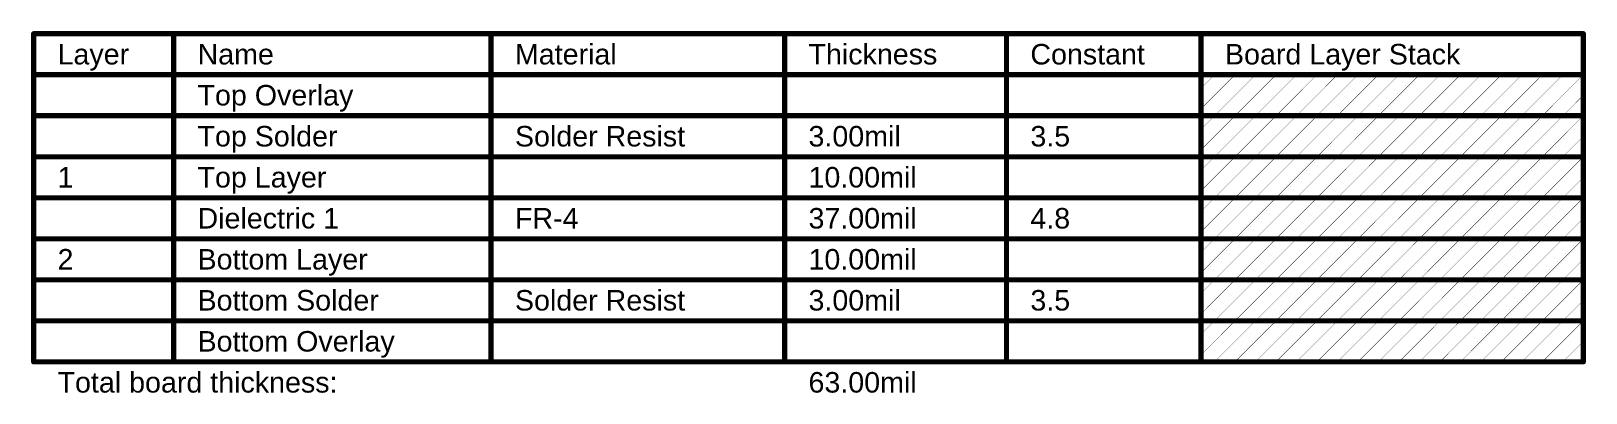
# Model space of a CAD drawing. Header units: inches. Extents: x -0.9 to 13.3, y -2.2 to 2.7.
# Drawn here: x 3.244 to 7.798, y -0.224 to 0.835 of the extents above; entities that cross this region are included whole.
import ezdxf

# ---------------------------------------------------------------- set-up
doc = ezdxf.new("R2010")
doc.units = ezdxf.units.IN
doc.header["$MEASUREMENT"] = 0
doc.layers.add('Fabrication', color=76, linetype='Continuous')
doc.styles.add('Arial', font='', dxfattribs={"height": 0.2})
doc.styles.get('Arial').set_extended_font_data('Arial')

msp = doc.modelspace()

# ---------------------------------------------------------------- texts
at = {"layer": 'Fabrication', "style": 'Arial'}
for s, p in [('Layer', (3.3216, 0.737)), ('Name', (3.7315, 0.737)), ('Material', (4.6612, 0.737)), ('Thickness', (5.521, 0.737)), ('Constant', (6.1708, 0.737)), ('Board Layer Stack', (6.7407, 0.737)), ('Top Overlay', (3.7315, 0.617)), ('Top Solder', (3.7315, 0.497)), ('Solder Resist', (4.6612, 0.497)), ('3.00mil', (5.521, 0.497)), ('3.5', (6.1708, 0.497)), ('1', (3.3216, 0.377)), ('Top Layer', (3.7315, 0.377)), ('10.00mil', (5.521, 0.377)), ('Dielectric 1', (3.7315, 0.257)), ('37.00mil', (5.521, 0.257)), ('FR-4', (4.6612, 0.257)), ('4.8', (6.1708, 0.257)), ('2', (3.3216, 0.137)), ('Bottom Layer', (3.7315, 0.137)), ('10.00mil', (5.521, 0.137)), ('Bottom Solder', (3.7315, 0.017)), ('Solder Resist', (4.6612, 0.017)), ('3.00mil', (5.521, 0.017)), ('3.5', (6.1708, 0.017)), ('Bottom Overlay', (3.7315, -0.103)), ('Total board thickness:', (3.3216, -0.223)), ('63.00mil', (5.521, -0.223))]:
    msp.add_text(s, height=0.06, dxfattribs=at).set_placement(p)

# ---------------------------------------------------------------- linework, layer by layer
at = {"layer": 'Fabrication'}
for points in [[(3.2516, 0.827, 0.015, 0.015, 0), (7.7904, 0.827, 0.015, 0.015, 0)], [(3.2516, -0.133, 0.015, 0.015, 0), (3.2516, 0.827, 0.015, 0.015, 0)], [(3.6615, -0.133, 0.015, 0.015, 0), (3.6615, 0.827, 0.015, 0.015, 0)], [(4.5912, -0.133, 0.015, 0.015, 0), (4.5912, 0.827, 0.015, 0.015, 0)], [(5.451, -0.133, 0.015, 0.015, 0), (5.451, 0.827, 0.015, 0.015, 0)], [(6.1008, -0.133, 0.015, 0.015, 0), (6.1008, 0.827, 0.015, 0.015, 0)], [(6.6707, -0.133, 0.015, 0.015, 0), (6.6707, 0.827, 0.015, 0.015, 0)], [(7.7904, -0.133, 0.015, 0.015, 0), (7.7904, 0.827, 0.015, 0.015, 0)], [(3.2516, 0.707, 0.015, 0.015, 0), (7.7904, 0.707, 0.015, 0.015, 0)], [(6.6707, 0.6073, 0.001, 0.001, 0), (6.7704, 0.707, 0.001, 0.001, 0)], [(6.6707, 0.6673, 0.001, 0.001, 0), (6.7104, 0.707, 0.001, 0.001, 0)], [(6.7104, 0.587, 0.001, 0.001, 0), (6.8304, 0.707, 0.001, 0.001, 0)], [(6.7704, 0.587, 0.001, 0.001, 0), (6.8904, 0.707, 0.001, 0.001, 0)], [(6.8304, 0.587, 0.001, 0.001, 0), (6.9504, 0.707, 0.001, 0.001, 0)], [(6.8904, 0.587, 0.001, 0.001, 0), (7.0104, 0.707, 0.001, 0.001, 0)], [(6.9504, 0.587, 0.001, 0.001, 0), (7.0704, 0.707, 0.001, 0.001, 0)], [(7.0104, 0.587, 0.001, 0.001, 0), (7.1304, 0.707, 0.001, 0.001, 0)], [(7.0704, 0.587, 0.001, 0.001, 0), (7.1904, 0.707, 0.001, 0.001, 0)], [(7.1304, 0.587, 0.001, 0.001, 0), (7.2504, 0.707, 0.001, 0.001, 0)], [(7.1904, 0.587, 0.001, 0.001, 0), (7.3104, 0.707, 0.001, 0.001, 0)], [(7.2504, 0.587, 0.001, 0.001, 0), (7.3704, 0.707, 0.001, 0.001, 0)], [(7.3104, 0.587, 0.001, 0.001, 0), (7.4304, 0.707, 0.001, 0.001, 0)], [(7.3704, 0.587, 0.001, 0.001, 0), (7.4904, 0.707, 0.001, 0.001, 0)], [(7.4304, 0.587, 0.001, 0.001, 0), (7.5504, 0.707, 0.001, 0.001, 0)], [(7.4904, 0.587, 0.001, 0.001, 0), (7.6104, 0.707, 0.001, 0.001, 0)], [(7.5504, 0.587, 0.001, 0.001, 0), (7.6704, 0.707, 0.001, 0.001, 0)], [(7.6104, 0.587, 0.001, 0.001, 0), (7.7304, 0.707, 0.001, 0.001, 0)], [(7.6704, 0.587, 0.001, 0.001, 0), (7.7904, 0.707, 0.001, 0.001, 0)], [(7.7304, 0.587, 0.001, 0.001, 0), (7.7904, 0.647, 0.001, 0.001, 0)], [(3.2516, 0.587, 0.015, 0.015, 0), (3.6615, 0.587, 0.015, 0.015, 0)], [(3.6615, 0.587, 0.015, 0.015, 0), (4.5912, 0.587, 0.015, 0.015, 0)], [(4.5912, 0.587, 0.015, 0.015, 0), (5.451, 0.587, 0.015, 0.015, 0)], [(5.451, 0.587, 0.015, 0.015, 0), (6.1008, 0.587, 0.015, 0.015, 0)], [(6.1008, 0.587, 0.015, 0.015, 0), (6.6707, 0.587, 0.015, 0.015, 0)], [(6.6707, 0.587, 0.015, 0.015, 0), (7.7904, 0.587, 0.015, 0.015, 0)], [(6.6707, 0.4873, 0.001, 0.001, 0), (6.7704, 0.587, 0.001, 0.001, 0)], [(6.6707, 0.5473, 0.001, 0.001, 0), (6.7104, 0.587, 0.001, 0.001, 0)], [(6.7104, 0.467, 0.001, 0.001, 0), (6.8304, 0.587, 0.001, 0.001, 0)], [(6.7704, 0.467, 0.001, 0.001, 0), (6.8904, 0.587, 0.001, 0.001, 0)], [(6.8304, 0.467, 0.001, 0.001, 0), (6.9504, 0.587, 0.001, 0.001, 0)], [(6.8904, 0.467, 0.001, 0.001, 0), (7.0104, 0.587, 0.001, 0.001, 0)], [(6.9504, 0.467, 0.001, 0.001, 0), (7.0704, 0.587, 0.001, 0.001, 0)], [(7.0104, 0.467, 0.001, 0.001, 0), (7.1304, 0.587, 0.001, 0.001, 0)], [(7.0704, 0.467, 0.001, 0.001, 0), (7.1904, 0.587, 0.001, 0.001, 0)], [(7.1304, 0.467, 0.001, 0.001, 0), (7.2504, 0.587, 0.001, 0.001, 0)], [(7.1904, 0.467, 0.001, 0.001, 0), (7.3104, 0.587, 0.001, 0.001, 0)], [(7.2504, 0.467, 0.001, 0.001, 0), (7.3704, 0.587, 0.001, 0.001, 0)], [(7.3104, 0.467, 0.001, 0.001, 0), (7.4304, 0.587, 0.001, 0.001, 0)], [(7.3704, 0.467, 0.001, 0.001, 0), (7.4904, 0.587, 0.001, 0.001, 0)], [(7.4304, 0.467, 0.001, 0.001, 0), (7.5504, 0.587, 0.001, 0.001, 0)], [(7.4904, 0.467, 0.001, 0.001, 0), (7.6104, 0.587, 0.001, 0.001, 0)], [(7.5504, 0.467, 0.001, 0.001, 0), (7.6704, 0.587, 0.001, 0.001, 0)], [(7.6104, 0.467, 0.001, 0.001, 0), (7.7304, 0.587, 0.001, 0.001, 0)], [(7.6704, 0.467, 0.001, 0.001, 0), (7.7904, 0.587, 0.001, 0.001, 0)], [(7.7304, 0.467, 0.001, 0.001, 0), (7.7904, 0.527, 0.001, 0.001, 0)], [(3.2516, 0.467, 0.015, 0.015, 0), (3.6615, 0.467, 0.015, 0.015, 0)], [(3.6615, 0.467, 0.015, 0.015, 0), (4.5912, 0.467, 0.015, 0.015, 0)], [(4.5912, 0.467, 0.015, 0.015, 0), (5.451, 0.467, 0.015, 0.015, 0)], [(5.451, 0.467, 0.015, 0.015, 0), (6.1008, 0.467, 0.015, 0.015, 0)], [(6.1008, 0.467, 0.015, 0.015, 0), (6.6707, 0.467, 0.015, 0.015, 0)], [(6.6707, 0.467, 0.015, 0.015, 0), (7.7904, 0.467, 0.015, 0.015, 0)], [(6.6707, 0.3673, 0.001, 0.001, 0), (6.7704, 0.467, 0.001, 0.001, 0)], [(6.6707, 0.4273, 0.001, 0.001, 0), (6.7104, 0.467, 0.001, 0.001, 0)], [(6.7104, 0.347, 0.001, 0.001, 0), (6.8304, 0.467, 0.001, 0.001, 0)], [(6.7704, 0.347, 0.001, 0.001, 0), (6.8904, 0.467, 0.001, 0.001, 0)], [(6.8304, 0.347, 0.001, 0.001, 0), (6.9504, 0.467, 0.001, 0.001, 0)], [(6.8904, 0.347, 0.001, 0.001, 0), (7.0104, 0.467, 0.001, 0.001, 0)], [(6.9504, 0.347, 0.001, 0.001, 0), (7.0704, 0.467, 0.001, 0.001, 0)], [(7.0104, 0.347, 0.001, 0.001, 0), (7.1304, 0.467, 0.001, 0.001, 0)], [(7.0704, 0.347, 0.001, 0.001, 0), (7.1904, 0.467, 0.001, 0.001, 0)], [(7.1304, 0.347, 0.001, 0.001, 0), (7.2504, 0.467, 0.001, 0.001, 0)], [(7.1904, 0.347, 0.001, 0.001, 0), (7.3104, 0.467, 0.001, 0.001, 0)], [(7.2504, 0.347, 0.001, 0.001, 0), (7.3704, 0.467, 0.001, 0.001, 0)], [(7.3104, 0.347, 0.001, 0.001, 0), (7.4304, 0.467, 0.001, 0.001, 0)], [(7.3704, 0.347, 0.001, 0.001, 0), (7.4904, 0.467, 0.001, 0.001, 0)], [(7.4304, 0.347, 0.001, 0.001, 0), (7.5504, 0.467, 0.001, 0.001, 0)], [(7.4904, 0.347, 0.001, 0.001, 0), (7.6104, 0.467, 0.001, 0.001, 0)], [(7.5504, 0.347, 0.001, 0.001, 0), (7.6704, 0.467, 0.001, 0.001, 0)], [(7.6104, 0.347, 0.001, 0.001, 0), (7.7304, 0.467, 0.001, 0.001, 0)], [(7.6704, 0.347, 0.001, 0.001, 0), (7.7904, 0.467, 0.001, 0.001, 0)], [(7.7304, 0.347, 0.001, 0.001, 0), (7.7904, 0.407, 0.001, 0.001, 0)], [(3.2516, 0.347, 0.015, 0.015, 0), (3.6615, 0.347, 0.015, 0.015, 0)], [(3.6615, 0.347, 0.015, 0.015, 0), (4.5912, 0.347, 0.015, 0.015, 0)], [(4.5912, 0.347, 0.015, 0.015, 0), (5.451, 0.347, 0.015, 0.015, 0)], [(5.451, 0.347, 0.015, 0.015, 0), (6.1008, 0.347, 0.015, 0.015, 0)], [(6.1008, 0.347, 0.015, 0.015, 0), (6.6707, 0.347, 0.015, 0.015, 0)], [(6.6707, 0.347, 0.015, 0.015, 0), (7.7904, 0.347, 0.015, 0.015, 0)], [(6.6707, 0.2473, 0.001, 0.001, 0), (6.7704, 0.347, 0.001, 0.001, 0)], [(6.6707, 0.3073, 0.001, 0.001, 0), (6.7104, 0.347, 0.001, 0.001, 0)], [(6.7104, 0.227, 0.001, 0.001, 0), (6.8304, 0.347, 0.001, 0.001, 0)], [(6.7704, 0.227, 0.001, 0.001, 0), (6.8904, 0.347, 0.001, 0.001, 0)], [(6.8304, 0.227, 0.001, 0.001, 0), (6.9504, 0.347, 0.001, 0.001, 0)], [(6.8904, 0.227, 0.001, 0.001, 0), (7.0104, 0.347, 0.001, 0.001, 0)], [(6.9504, 0.227, 0.001, 0.001, 0), (7.0704, 0.347, 0.001, 0.001, 0)], [(7.0104, 0.227, 0.001, 0.001, 0), (7.1304, 0.347, 0.001, 0.001, 0)], [(7.0704, 0.227, 0.001, 0.001, 0), (7.1904, 0.347, 0.001, 0.001, 0)], [(7.1304, 0.227, 0.001, 0.001, 0), (7.2504, 0.347, 0.001, 0.001, 0)], [(7.1904, 0.227, 0.001, 0.001, 0), (7.3104, 0.347, 0.001, 0.001, 0)], [(7.2504, 0.227, 0.001, 0.001, 0), (7.3704, 0.347, 0.001, 0.001, 0)], [(7.3104, 0.227, 0.001, 0.001, 0), (7.4304, 0.347, 0.001, 0.001, 0)], [(7.3704, 0.227, 0.001, 0.001, 0), (7.4904, 0.347, 0.001, 0.001, 0)], [(7.4304, 0.227, 0.001, 0.001, 0), (7.5504, 0.347, 0.001, 0.001, 0)], [(7.4904, 0.227, 0.001, 0.001, 0), (7.6104, 0.347, 0.001, 0.001, 0)], [(7.5504, 0.227, 0.001, 0.001, 0), (7.6704, 0.347, 0.001, 0.001, 0)], [(7.6104, 0.227, 0.001, 0.001, 0), (7.7304, 0.347, 0.001, 0.001, 0)], [(7.6704, 0.227, 0.001, 0.001, 0), (7.7904, 0.347, 0.001, 0.001, 0)], [(7.7304, 0.227, 0.001, 0.001, 0), (7.7904, 0.287, 0.001, 0.001, 0)], [(3.2516, 0.227, 0.015, 0.015, 0), (3.6615, 0.227, 0.015, 0.015, 0)], [(3.6615, 0.227, 0.015, 0.015, 0), (4.5912, 0.227, 0.015, 0.015, 0)], [(4.5912, 0.227, 0.015, 0.015, 0), (5.451, 0.227, 0.015, 0.015, 0)], [(5.451, 0.227, 0.015, 0.015, 0), (6.1008, 0.227, 0.015, 0.015, 0)], [(6.1008, 0.227, 0.015, 0.015, 0), (6.6707, 0.227, 0.015, 0.015, 0)], [(6.6707, 0.227, 0.015, 0.015, 0), (7.7904, 0.227, 0.015, 0.015, 0)], [(6.6707, 0.1273, 0.001, 0.001, 0), (6.7704, 0.227, 0.001, 0.001, 0)], [(6.6707, 0.1873, 0.001, 0.001, 0), (6.7104, 0.227, 0.001, 0.001, 0)], [(6.7104, 0.107, 0.001, 0.001, 0), (6.8304, 0.227, 0.001, 0.001, 0)], [(6.7704, 0.107, 0.001, 0.001, 0), (6.8904, 0.227, 0.001, 0.001, 0)], [(6.8304, 0.107, 0.001, 0.001, 0), (6.9504, 0.227, 0.001, 0.001, 0)], [(6.8904, 0.107, 0.001, 0.001, 0), (7.0104, 0.227, 0.001, 0.001, 0)], [(6.9504, 0.107, 0.001, 0.001, 0), (7.0704, 0.227, 0.001, 0.001, 0)], [(7.0104, 0.107, 0.001, 0.001, 0), (7.1304, 0.227, 0.001, 0.001, 0)], [(7.0704, 0.107, 0.001, 0.001, 0), (7.1904, 0.227, 0.001, 0.001, 0)], [(7.1304, 0.107, 0.001, 0.001, 0), (7.2504, 0.227, 0.001, 0.001, 0)], [(7.1904, 0.107, 0.001, 0.001, 0), (7.3104, 0.227, 0.001, 0.001, 0)], [(7.2504, 0.107, 0.001, 0.001, 0), (7.3704, 0.227, 0.001, 0.001, 0)], [(7.3104, 0.107, 0.001, 0.001, 0), (7.4304, 0.227, 0.001, 0.001, 0)], [(7.3704, 0.107, 0.001, 0.001, 0), (7.4904, 0.227, 0.001, 0.001, 0)], [(7.4304, 0.107, 0.001, 0.001, 0), (7.5504, 0.227, 0.001, 0.001, 0)], [(7.4904, 0.107, 0.001, 0.001, 0), (7.6104, 0.227, 0.001, 0.001, 0)], [(7.5504, 0.107, 0.001, 0.001, 0), (7.6704, 0.227, 0.001, 0.001, 0)], [(7.6104, 0.107, 0.001, 0.001, 0), (7.7304, 0.227, 0.001, 0.001, 0)], [(7.6704, 0.107, 0.001, 0.001, 0), (7.7904, 0.227, 0.001, 0.001, 0)], [(7.7304, 0.107, 0.001, 0.001, 0), (7.7904, 0.167, 0.001, 0.001, 0)], [(3.2516, 0.107, 0.015, 0.015, 0), (3.6615, 0.107, 0.015, 0.015, 0)], [(3.6615, 0.107, 0.015, 0.015, 0), (4.5912, 0.107, 0.015, 0.015, 0)], [(4.5912, 0.107, 0.015, 0.015, 0), (5.451, 0.107, 0.015, 0.015, 0)], [(5.451, 0.107, 0.015, 0.015, 0), (6.1008, 0.107, 0.015, 0.015, 0)], [(6.1008, 0.107, 0.015, 0.015, 0), (6.6707, 0.107, 0.015, 0.015, 0)], [(6.6707, 0.107, 0.015, 0.015, 0), (7.7904, 0.107, 0.015, 0.015, 0)], [(6.6707, 0.0073, 0.001, 0.001, 0), (6.7704, 0.107, 0.001, 0.001, 0)], [(6.6707, 0.0673, 0.001, 0.001, 0), (6.7104, 0.107, 0.001, 0.001, 0)], [(6.7104, -0.013, 0.001, 0.001, 0), (6.8304, 0.107, 0.001, 0.001, 0)], [(6.7704, -0.013, 0.001, 0.001, 0), (6.8904, 0.107, 0.001, 0.001, 0)], [(6.8304, -0.013, 0.001, 0.001, 0), (6.9504, 0.107, 0.001, 0.001, 0)], [(6.8904, -0.013, 0.001, 0.001, 0), (7.0104, 0.107, 0.001, 0.001, 0)], [(6.9504, -0.013, 0.001, 0.001, 0), (7.0704, 0.107, 0.001, 0.001, 0)], [(7.0104, -0.013, 0.001, 0.001, 0), (7.1304, 0.107, 0.001, 0.001, 0)], [(7.0704, -0.013, 0.001, 0.001, 0), (7.1904, 0.107, 0.001, 0.001, 0)], [(7.1304, -0.013, 0.001, 0.001, 0), (7.2504, 0.107, 0.001, 0.001, 0)], [(7.1904, -0.013, 0.001, 0.001, 0), (7.3104, 0.107, 0.001, 0.001, 0)], [(7.2504, -0.013, 0.001, 0.001, 0), (7.3704, 0.107, 0.001, 0.001, 0)], [(7.3104, -0.013, 0.001, 0.001, 0), (7.4304, 0.107, 0.001, 0.001, 0)], [(7.3704, -0.013, 0.001, 0.001, 0), (7.4904, 0.107, 0.001, 0.001, 0)], [(7.4304, -0.013, 0.001, 0.001, 0), (7.5504, 0.107, 0.001, 0.001, 0)], [(7.4904, -0.013, 0.001, 0.001, 0), (7.6104, 0.107, 0.001, 0.001, 0)], [(7.5504, -0.013, 0.001, 0.001, 0), (7.6704, 0.107, 0.001, 0.001, 0)], [(7.6104, -0.013, 0.001, 0.001, 0), (7.7304, 0.107, 0.001, 0.001, 0)], [(7.6704, -0.013, 0.001, 0.001, 0), (7.7904, 0.107, 0.001, 0.001, 0)], [(7.7304, -0.013, 0.001, 0.001, 0), (7.7904, 0.047, 0.001, 0.001, 0)], [(3.2516, -0.013, 0.015, 0.015, 0), (3.6615, -0.013, 0.015, 0.015, 0)], [(3.6615, -0.013, 0.015, 0.015, 0), (4.5912, -0.013, 0.015, 0.015, 0)], [(4.5912, -0.013, 0.015, 0.015, 0), (5.451, -0.013, 0.015, 0.015, 0)], [(5.451, -0.013, 0.015, 0.015, 0), (6.1008, -0.013, 0.015, 0.015, 0)], [(6.1008, -0.013, 0.015, 0.015, 0), (6.6707, -0.013, 0.015, 0.015, 0)], [(6.6707, -0.013, 0.015, 0.015, 0), (7.7904, -0.013, 0.015, 0.015, 0)], [(6.6707, -0.1127, 0.001, 0.001, 0), (6.7704, -0.013, 0.001, 0.001, 0)], [(6.6707, -0.0527, 0.001, 0.001, 0), (6.7104, -0.013, 0.001, 0.001, 0)], [(6.7104, -0.133, 0.001, 0.001, 0), (6.8304, -0.013, 0.001, 0.001, 0)], [(6.7704, -0.133, 0.001, 0.001, 0), (6.8904, -0.013, 0.001, 0.001, 0)], [(6.8304, -0.133, 0.001, 0.001, 0), (6.9504, -0.013, 0.001, 0.001, 0)], [(6.8904, -0.133, 0.001, 0.001, 0), (7.0104, -0.013, 0.001, 0.001, 0)], [(6.9504, -0.133, 0.001, 0.001, 0), (7.0704, -0.013, 0.001, 0.001, 0)], [(7.0104, -0.133, 0.001, 0.001, 0), (7.1304, -0.013, 0.001, 0.001, 0)], [(7.0704, -0.133, 0.001, 0.001, 0), (7.1904, -0.013, 0.001, 0.001, 0)], [(7.1304, -0.133, 0.001, 0.001, 0), (7.2504, -0.013, 0.001, 0.001, 0)], [(7.1904, -0.133, 0.001, 0.001, 0), (7.3104, -0.013, 0.001, 0.001, 0)], [(7.2504, -0.133, 0.001, 0.001, 0), (7.3704, -0.013, 0.001, 0.001, 0)], [(7.3104, -0.133, 0.001, 0.001, 0), (7.4304, -0.013, 0.001, 0.001, 0)], [(7.3704, -0.133, 0.001, 0.001, 0), (7.4904, -0.013, 0.001, 0.001, 0)], [(7.4304, -0.133, 0.001, 0.001, 0), (7.5504, -0.013, 0.001, 0.001, 0)], [(7.4904, -0.133, 0.001, 0.001, 0), (7.6104, -0.013, 0.001, 0.001, 0)], [(7.5504, -0.133, 0.001, 0.001, 0), (7.6704, -0.013, 0.001, 0.001, 0)], [(7.6104, -0.133, 0.001, 0.001, 0), (7.7304, -0.013, 0.001, 0.001, 0)], [(7.6704, -0.133, 0.001, 0.001, 0), (7.7904, -0.013, 0.001, 0.001, 0)], [(7.7304, -0.133, 0.001, 0.001, 0), (7.7904, -0.073, 0.001, 0.001, 0)], [(3.2516, -0.133, 0.015, 0.015, 0), (3.6615, -0.133, 0.015, 0.015, 0)], [(3.6615, -0.133, 0.015, 0.015, 0), (4.5912, -0.133, 0.015, 0.015, 0)], [(4.5912, -0.133, 0.015, 0.015, 0), (5.451, -0.133, 0.015, 0.015, 0)], [(5.451, -0.133, 0.015, 0.015, 0), (6.1008, -0.133, 0.015, 0.015, 0)], [(6.1008, -0.133, 0.015, 0.015, 0), (6.6707, -0.133, 0.015, 0.015, 0)], [(6.6707, -0.133, 0.015, 0.015, 0), (7.7904, -0.133, 0.015, 0.015, 0)]]:
    msp.add_lwpolyline(points, format="xyseb", dxfattribs=at)
for points in [[(3.2478, 0.827, 0.0075, 0.0075, 1), (3.2553, 0.827, 0.0075, 0.0075, 1)], [(3.2478, 0.827, 0.0075, 0.0075, 1), (3.2553, 0.827, 0.0075, 0.0075, 1)], [(3.6577, 0.827, 0.0075, 0.0075, 1), (3.6652, 0.827, 0.0075, 0.0075, 1)], [(4.5875, 0.827, 0.0075, 0.0075, 1), (4.595, 0.827, 0.0075, 0.0075, 1)], [(5.4473, 0.827, 0.0075, 0.0075, 1), (5.4547, 0.827, 0.0075, 0.0075, 1)], [(6.0971, 0.827, 0.0075, 0.0075, 1), (6.1046, 0.827, 0.0075, 0.0075, 1)], [(6.6669, 0.827, 0.0075, 0.0075, 1), (6.6744, 0.827, 0.0075, 0.0075, 1)], [(7.7866, 0.827, 0.0075, 0.0075, 1), (7.7941, 0.827, 0.0075, 0.0075, 1)], [(7.7866, 0.827, 0.0075, 0.0075, 1), (7.7941, 0.827, 0.0075, 0.0075, 1)], [(3.2478, 0.707, 0.0075, 0.0075, 1), (3.2553, 0.707, 0.0075, 0.0075, 1)], [(6.7101, 0.707, 0.0005, 0.0005, 1), (6.7106, 0.707, 0.0005, 0.0005, 1)], [(6.7701, 0.707, 0.0005, 0.0005, 1), (6.7706, 0.707, 0.0005, 0.0005, 1)], [(6.8301, 0.707, 0.0005, 0.0005, 1), (6.8306, 0.707, 0.0005, 0.0005, 1)], [(6.8901, 0.707, 0.0005, 0.0005, 1), (6.8906, 0.707, 0.0005, 0.0005, 1)], [(6.9501, 0.707, 0.0005, 0.0005, 1), (6.9506, 0.707, 0.0005, 0.0005, 1)], [(7.0101, 0.707, 0.0005, 0.0005, 1), (7.0106, 0.707, 0.0005, 0.0005, 1)], [(7.0701, 0.707, 0.0005, 0.0005, 1), (7.0706, 0.707, 0.0005, 0.0005, 1)], [(7.1301, 0.707, 0.0005, 0.0005, 1), (7.1306, 0.707, 0.0005, 0.0005, 1)], [(7.1901, 0.707, 0.0005, 0.0005, 1), (7.1906, 0.707, 0.0005, 0.0005, 1)], [(7.2501, 0.707, 0.0005, 0.0005, 1), (7.2506, 0.707, 0.0005, 0.0005, 1)], [(7.3101, 0.707, 0.0005, 0.0005, 1), (7.3106, 0.707, 0.0005, 0.0005, 1)], [(7.3701, 0.707, 0.0005, 0.0005, 1), (7.3706, 0.707, 0.0005, 0.0005, 1)], [(7.4301, 0.707, 0.0005, 0.0005, 1), (7.4306, 0.707, 0.0005, 0.0005, 1)], [(7.4901, 0.707, 0.0005, 0.0005, 1), (7.4906, 0.707, 0.0005, 0.0005, 1)], [(7.5501, 0.707, 0.0005, 0.0005, 1), (7.5506, 0.707, 0.0005, 0.0005, 1)], [(7.6101, 0.707, 0.0005, 0.0005, 1), (7.6106, 0.707, 0.0005, 0.0005, 1)], [(7.6701, 0.707, 0.0005, 0.0005, 1), (7.6706, 0.707, 0.0005, 0.0005, 1)], [(7.7301, 0.707, 0.0005, 0.0005, 1), (7.7306, 0.707, 0.0005, 0.0005, 1)], [(7.7866, 0.707, 0.0075, 0.0075, 1), (7.7941, 0.707, 0.0075, 0.0075, 1)], [(7.7901, 0.707, 0.0005, 0.0005, 1), (7.7906, 0.707, 0.0005, 0.0005, 1)], [(6.6704, 0.6673, 0.0005, 0.0005, 1), (6.6709, 0.6673, 0.0005, 0.0005, 1)], [(7.7901, 0.647, 0.0005, 0.0005, 1), (7.7906, 0.647, 0.0005, 0.0005, 1)], [(3.2478, 0.587, 0.0075, 0.0075, 1), (3.2553, 0.587, 0.0075, 0.0075, 1)], [(3.6577, 0.587, 0.0075, 0.0075, 1), (3.6652, 0.587, 0.0075, 0.0075, 1)], [(3.6577, 0.587, 0.0075, 0.0075, 1), (3.6652, 0.587, 0.0075, 0.0075, 1)], [(4.5875, 0.587, 0.0075, 0.0075, 1), (4.595, 0.587, 0.0075, 0.0075, 1)], [(4.5875, 0.587, 0.0075, 0.0075, 1), (4.595, 0.587, 0.0075, 0.0075, 1)], [(5.4473, 0.587, 0.0075, 0.0075, 1), (5.4547, 0.587, 0.0075, 0.0075, 1)], [(5.4473, 0.587, 0.0075, 0.0075, 1), (5.4547, 0.587, 0.0075, 0.0075, 1)], [(6.0971, 0.587, 0.0075, 0.0075, 1), (6.1046, 0.587, 0.0075, 0.0075, 1)], [(6.0971, 0.587, 0.0075, 0.0075, 1), (6.1046, 0.587, 0.0075, 0.0075, 1)], [(6.6669, 0.587, 0.0075, 0.0075, 1), (6.6744, 0.587, 0.0075, 0.0075, 1)], [(6.6669, 0.587, 0.0075, 0.0075, 1), (6.6744, 0.587, 0.0075, 0.0075, 1)], [(6.6704, 0.6073, 0.0005, 0.0005, 1), (6.6709, 0.6073, 0.0005, 0.0005, 1)], [(7.7866, 0.587, 0.0075, 0.0075, 1), (7.7941, 0.587, 0.0075, 0.0075, 1)], [(6.6704, 0.5473, 0.0005, 0.0005, 1), (6.6709, 0.5473, 0.0005, 0.0005, 1)], [(6.7101, 0.587, 0.0005, 0.0005, 1), (6.7106, 0.587, 0.0005, 0.0005, 1)], [(6.7101, 0.587, 0.0005, 0.0005, 1), (6.7106, 0.587, 0.0005, 0.0005, 1)], [(6.7701, 0.587, 0.0005, 0.0005, 1), (6.7706, 0.587, 0.0005, 0.0005, 1)], [(6.7701, 0.587, 0.0005, 0.0005, 1), (6.7706, 0.587, 0.0005, 0.0005, 1)], [(6.8301, 0.587, 0.0005, 0.0005, 1), (6.8306, 0.587, 0.0005, 0.0005, 1)], [(6.8301, 0.587, 0.0005, 0.0005, 1), (6.8306, 0.587, 0.0005, 0.0005, 1)], [(6.8901, 0.587, 0.0005, 0.0005, 1), (6.8906, 0.587, 0.0005, 0.0005, 1)], [(6.8901, 0.587, 0.0005, 0.0005, 1), (6.8906, 0.587, 0.0005, 0.0005, 1)], [(6.9501, 0.587, 0.0005, 0.0005, 1), (6.9506, 0.587, 0.0005, 0.0005, 1)], [(6.9501, 0.587, 0.0005, 0.0005, 1), (6.9506, 0.587, 0.0005, 0.0005, 1)], [(7.0101, 0.587, 0.0005, 0.0005, 1), (7.0106, 0.587, 0.0005, 0.0005, 1)], [(7.0101, 0.587, 0.0005, 0.0005, 1), (7.0106, 0.587, 0.0005, 0.0005, 1)], [(7.0701, 0.587, 0.0005, 0.0005, 1), (7.0706, 0.587, 0.0005, 0.0005, 1)], [(7.0701, 0.587, 0.0005, 0.0005, 1), (7.0706, 0.587, 0.0005, 0.0005, 1)], [(7.1301, 0.587, 0.0005, 0.0005, 1), (7.1306, 0.587, 0.0005, 0.0005, 1)], [(7.1301, 0.587, 0.0005, 0.0005, 1), (7.1306, 0.587, 0.0005, 0.0005, 1)], [(7.1901, 0.587, 0.0005, 0.0005, 1), (7.1906, 0.587, 0.0005, 0.0005, 1)], [(7.1901, 0.587, 0.0005, 0.0005, 1), (7.1906, 0.587, 0.0005, 0.0005, 1)], [(7.2501, 0.587, 0.0005, 0.0005, 1), (7.2506, 0.587, 0.0005, 0.0005, 1)], [(7.2501, 0.587, 0.0005, 0.0005, 1), (7.2506, 0.587, 0.0005, 0.0005, 1)], [(7.3101, 0.587, 0.0005, 0.0005, 1), (7.3106, 0.587, 0.0005, 0.0005, 1)], [(7.3101, 0.587, 0.0005, 0.0005, 1), (7.3106, 0.587, 0.0005, 0.0005, 1)], [(7.3701, 0.587, 0.0005, 0.0005, 1), (7.3706, 0.587, 0.0005, 0.0005, 1)], [(7.3701, 0.587, 0.0005, 0.0005, 1), (7.3706, 0.587, 0.0005, 0.0005, 1)], [(7.4301, 0.587, 0.0005, 0.0005, 1), (7.4306, 0.587, 0.0005, 0.0005, 1)], [(7.4301, 0.587, 0.0005, 0.0005, 1), (7.4306, 0.587, 0.0005, 0.0005, 1)], [(7.4901, 0.587, 0.0005, 0.0005, 1), (7.4906, 0.587, 0.0005, 0.0005, 1)], [(7.4901, 0.587, 0.0005, 0.0005, 1), (7.4906, 0.587, 0.0005, 0.0005, 1)], [(7.5501, 0.587, 0.0005, 0.0005, 1), (7.5506, 0.587, 0.0005, 0.0005, 1)], [(7.5501, 0.587, 0.0005, 0.0005, 1), (7.5506, 0.587, 0.0005, 0.0005, 1)], [(7.6101, 0.587, 0.0005, 0.0005, 1), (7.6106, 0.587, 0.0005, 0.0005, 1)], [(7.6101, 0.587, 0.0005, 0.0005, 1), (7.6106, 0.587, 0.0005, 0.0005, 1)], [(7.6701, 0.587, 0.0005, 0.0005, 1), (7.6706, 0.587, 0.0005, 0.0005, 1)], [(7.6701, 0.587, 0.0005, 0.0005, 1), (7.6706, 0.587, 0.0005, 0.0005, 1)], [(7.7301, 0.587, 0.0005, 0.0005, 1), (7.7306, 0.587, 0.0005, 0.0005, 1)], [(7.7301, 0.587, 0.0005, 0.0005, 1), (7.7306, 0.587, 0.0005, 0.0005, 1)], [(7.7901, 0.587, 0.0005, 0.0005, 1), (7.7906, 0.587, 0.0005, 0.0005, 1)], [(7.7901, 0.527, 0.0005, 0.0005, 1), (7.7906, 0.527, 0.0005, 0.0005, 1)], [(3.2478, 0.467, 0.0075, 0.0075, 1), (3.2553, 0.467, 0.0075, 0.0075, 1)], [(3.6577, 0.467, 0.0075, 0.0075, 1), (3.6652, 0.467, 0.0075, 0.0075, 1)], [(3.6577, 0.467, 0.0075, 0.0075, 1), (3.6652, 0.467, 0.0075, 0.0075, 1)], [(4.5875, 0.467, 0.0075, 0.0075, 1), (4.595, 0.467, 0.0075, 0.0075, 1)], [(4.5875, 0.467, 0.0075, 0.0075, 1), (4.595, 0.467, 0.0075, 0.0075, 1)], [(5.4473, 0.467, 0.0075, 0.0075, 1), (5.4547, 0.467, 0.0075, 0.0075, 1)], [(5.4473, 0.467, 0.0075, 0.0075, 1), (5.4547, 0.467, 0.0075, 0.0075, 1)], [(6.0971, 0.467, 0.0075, 0.0075, 1), (6.1046, 0.467, 0.0075, 0.0075, 1)], [(6.0971, 0.467, 0.0075, 0.0075, 1), (6.1046, 0.467, 0.0075, 0.0075, 1)], [(6.6669, 0.467, 0.0075, 0.0075, 1), (6.6744, 0.467, 0.0075, 0.0075, 1)], [(6.6669, 0.467, 0.0075, 0.0075, 1), (6.6744, 0.467, 0.0075, 0.0075, 1)], [(6.6704, 0.4873, 0.0005, 0.0005, 1), (6.6709, 0.4873, 0.0005, 0.0005, 1)], [(6.7101, 0.467, 0.0005, 0.0005, 1), (6.7106, 0.467, 0.0005, 0.0005, 1)], [(6.7101, 0.467, 0.0005, 0.0005, 1), (6.7106, 0.467, 0.0005, 0.0005, 1)], [(6.7701, 0.467, 0.0005, 0.0005, 1), (6.7706, 0.467, 0.0005, 0.0005, 1)], [(6.7701, 0.467, 0.0005, 0.0005, 1), (6.7706, 0.467, 0.0005, 0.0005, 1)], [(6.8301, 0.467, 0.0005, 0.0005, 1), (6.8306, 0.467, 0.0005, 0.0005, 1)], [(6.8301, 0.467, 0.0005, 0.0005, 1), (6.8306, 0.467, 0.0005, 0.0005, 1)], [(6.8901, 0.467, 0.0005, 0.0005, 1), (6.8906, 0.467, 0.0005, 0.0005, 1)], [(6.8901, 0.467, 0.0005, 0.0005, 1), (6.8906, 0.467, 0.0005, 0.0005, 1)], [(6.9501, 0.467, 0.0005, 0.0005, 1), (6.9506, 0.467, 0.0005, 0.0005, 1)], [(6.9501, 0.467, 0.0005, 0.0005, 1), (6.9506, 0.467, 0.0005, 0.0005, 1)], [(7.0101, 0.467, 0.0005, 0.0005, 1), (7.0106, 0.467, 0.0005, 0.0005, 1)], [(7.0101, 0.467, 0.0005, 0.0005, 1), (7.0106, 0.467, 0.0005, 0.0005, 1)], [(7.0701, 0.467, 0.0005, 0.0005, 1), (7.0706, 0.467, 0.0005, 0.0005, 1)], [(7.0701, 0.467, 0.0005, 0.0005, 1), (7.0706, 0.467, 0.0005, 0.0005, 1)], [(7.1301, 0.467, 0.0005, 0.0005, 1), (7.1306, 0.467, 0.0005, 0.0005, 1)], [(7.1301, 0.467, 0.0005, 0.0005, 1), (7.1306, 0.467, 0.0005, 0.0005, 1)], [(7.1901, 0.467, 0.0005, 0.0005, 1), (7.1906, 0.467, 0.0005, 0.0005, 1)], [(7.1901, 0.467, 0.0005, 0.0005, 1), (7.1906, 0.467, 0.0005, 0.0005, 1)], [(7.2501, 0.467, 0.0005, 0.0005, 1), (7.2506, 0.467, 0.0005, 0.0005, 1)], [(7.2501, 0.467, 0.0005, 0.0005, 1), (7.2506, 0.467, 0.0005, 0.0005, 1)], [(7.3101, 0.467, 0.0005, 0.0005, 1), (7.3106, 0.467, 0.0005, 0.0005, 1)], [(7.3101, 0.467, 0.0005, 0.0005, 1), (7.3106, 0.467, 0.0005, 0.0005, 1)], [(7.3701, 0.467, 0.0005, 0.0005, 1), (7.3706, 0.467, 0.0005, 0.0005, 1)], [(7.3701, 0.467, 0.0005, 0.0005, 1), (7.3706, 0.467, 0.0005, 0.0005, 1)], [(7.4301, 0.467, 0.0005, 0.0005, 1), (7.4306, 0.467, 0.0005, 0.0005, 1)], [(7.4301, 0.467, 0.0005, 0.0005, 1), (7.4306, 0.467, 0.0005, 0.0005, 1)], [(7.4901, 0.467, 0.0005, 0.0005, 1), (7.4906, 0.467, 0.0005, 0.0005, 1)], [(7.4901, 0.467, 0.0005, 0.0005, 1), (7.4906, 0.467, 0.0005, 0.0005, 1)], [(7.5501, 0.467, 0.0005, 0.0005, 1), (7.5506, 0.467, 0.0005, 0.0005, 1)], [(7.5501, 0.467, 0.0005, 0.0005, 1), (7.5506, 0.467, 0.0005, 0.0005, 1)], [(7.6101, 0.467, 0.0005, 0.0005, 1), (7.6106, 0.467, 0.0005, 0.0005, 1)], [(7.6101, 0.467, 0.0005, 0.0005, 1), (7.6106, 0.467, 0.0005, 0.0005, 1)], [(7.6701, 0.467, 0.0005, 0.0005, 1), (7.6706, 0.467, 0.0005, 0.0005, 1)], [(7.6701, 0.467, 0.0005, 0.0005, 1), (7.6706, 0.467, 0.0005, 0.0005, 1)], [(7.7301, 0.467, 0.0005, 0.0005, 1), (7.7306, 0.467, 0.0005, 0.0005, 1)], [(7.7301, 0.467, 0.0005, 0.0005, 1), (7.7306, 0.467, 0.0005, 0.0005, 1)], [(7.7866, 0.467, 0.0075, 0.0075, 1), (7.7941, 0.467, 0.0075, 0.0075, 1)], [(7.7901, 0.467, 0.0005, 0.0005, 1), (7.7906, 0.467, 0.0005, 0.0005, 1)], [(6.6704, 0.4273, 0.0005, 0.0005, 1), (6.6709, 0.4273, 0.0005, 0.0005, 1)], [(6.6704, 0.3673, 0.0005, 0.0005, 1), (6.6709, 0.3673, 0.0005, 0.0005, 1)], [(7.7901, 0.407, 0.0005, 0.0005, 1), (7.7906, 0.407, 0.0005, 0.0005, 1)], [(3.2478, 0.347, 0.0075, 0.0075, 1), (3.2553, 0.347, 0.0075, 0.0075, 1)], [(3.6577, 0.347, 0.0075, 0.0075, 1), (3.6652, 0.347, 0.0075, 0.0075, 1)], [(3.6577, 0.347, 0.0075, 0.0075, 1), (3.6652, 0.347, 0.0075, 0.0075, 1)], [(4.5875, 0.347, 0.0075, 0.0075, 1), (4.595, 0.347, 0.0075, 0.0075, 1)], [(4.5875, 0.347, 0.0075, 0.0075, 1), (4.595, 0.347, 0.0075, 0.0075, 1)], [(5.4473, 0.347, 0.0075, 0.0075, 1), (5.4547, 0.347, 0.0075, 0.0075, 1)], [(5.4473, 0.347, 0.0075, 0.0075, 1), (5.4547, 0.347, 0.0075, 0.0075, 1)], [(6.0971, 0.347, 0.0075, 0.0075, 1), (6.1046, 0.347, 0.0075, 0.0075, 1)], [(6.0971, 0.347, 0.0075, 0.0075, 1), (6.1046, 0.347, 0.0075, 0.0075, 1)], [(6.6669, 0.347, 0.0075, 0.0075, 1), (6.6744, 0.347, 0.0075, 0.0075, 1)], [(6.6669, 0.347, 0.0075, 0.0075, 1), (6.6744, 0.347, 0.0075, 0.0075, 1)], [(6.7101, 0.347, 0.0005, 0.0005, 1), (6.7106, 0.347, 0.0005, 0.0005, 1)], [(6.7101, 0.347, 0.0005, 0.0005, 1), (6.7106, 0.347, 0.0005, 0.0005, 1)], [(6.7701, 0.347, 0.0005, 0.0005, 1), (6.7706, 0.347, 0.0005, 0.0005, 1)], [(6.7701, 0.347, 0.0005, 0.0005, 1), (6.7706, 0.347, 0.0005, 0.0005, 1)], [(6.8301, 0.347, 0.0005, 0.0005, 1), (6.8306, 0.347, 0.0005, 0.0005, 1)], [(6.8301, 0.347, 0.0005, 0.0005, 1), (6.8306, 0.347, 0.0005, 0.0005, 1)], [(6.8901, 0.347, 0.0005, 0.0005, 1), (6.8906, 0.347, 0.0005, 0.0005, 1)], [(6.8901, 0.347, 0.0005, 0.0005, 1), (6.8906, 0.347, 0.0005, 0.0005, 1)], [(6.9501, 0.347, 0.0005, 0.0005, 1), (6.9506, 0.347, 0.0005, 0.0005, 1)], [(6.9501, 0.347, 0.0005, 0.0005, 1), (6.9506, 0.347, 0.0005, 0.0005, 1)], [(7.0101, 0.347, 0.0005, 0.0005, 1), (7.0106, 0.347, 0.0005, 0.0005, 1)], [(7.0101, 0.347, 0.0005, 0.0005, 1), (7.0106, 0.347, 0.0005, 0.0005, 1)], [(7.0701, 0.347, 0.0005, 0.0005, 1), (7.0706, 0.347, 0.0005, 0.0005, 1)], [(7.0701, 0.347, 0.0005, 0.0005, 1), (7.0706, 0.347, 0.0005, 0.0005, 1)], [(7.1301, 0.347, 0.0005, 0.0005, 1), (7.1306, 0.347, 0.0005, 0.0005, 1)], [(7.1301, 0.347, 0.0005, 0.0005, 1), (7.1306, 0.347, 0.0005, 0.0005, 1)], [(7.1901, 0.347, 0.0005, 0.0005, 1), (7.1906, 0.347, 0.0005, 0.0005, 1)], [(7.1901, 0.347, 0.0005, 0.0005, 1), (7.1906, 0.347, 0.0005, 0.0005, 1)], [(7.2501, 0.347, 0.0005, 0.0005, 1), (7.2506, 0.347, 0.0005, 0.0005, 1)], [(7.2501, 0.347, 0.0005, 0.0005, 1), (7.2506, 0.347, 0.0005, 0.0005, 1)], [(7.3101, 0.347, 0.0005, 0.0005, 1), (7.3106, 0.347, 0.0005, 0.0005, 1)], [(7.3101, 0.347, 0.0005, 0.0005, 1), (7.3106, 0.347, 0.0005, 0.0005, 1)], [(7.3701, 0.347, 0.0005, 0.0005, 1), (7.3706, 0.347, 0.0005, 0.0005, 1)], [(7.3701, 0.347, 0.0005, 0.0005, 1), (7.3706, 0.347, 0.0005, 0.0005, 1)], [(7.4301, 0.347, 0.0005, 0.0005, 1), (7.4306, 0.347, 0.0005, 0.0005, 1)], [(7.4301, 0.347, 0.0005, 0.0005, 1), (7.4306, 0.347, 0.0005, 0.0005, 1)], [(7.4901, 0.347, 0.0005, 0.0005, 1), (7.4906, 0.347, 0.0005, 0.0005, 1)], [(7.4901, 0.347, 0.0005, 0.0005, 1), (7.4906, 0.347, 0.0005, 0.0005, 1)], [(7.5501, 0.347, 0.0005, 0.0005, 1), (7.5506, 0.347, 0.0005, 0.0005, 1)], [(7.5501, 0.347, 0.0005, 0.0005, 1), (7.5506, 0.347, 0.0005, 0.0005, 1)], [(7.6101, 0.347, 0.0005, 0.0005, 1), (7.6106, 0.347, 0.0005, 0.0005, 1)], [(7.6101, 0.347, 0.0005, 0.0005, 1), (7.6106, 0.347, 0.0005, 0.0005, 1)], [(7.6701, 0.347, 0.0005, 0.0005, 1), (7.6706, 0.347, 0.0005, 0.0005, 1)], [(7.6701, 0.347, 0.0005, 0.0005, 1), (7.6706, 0.347, 0.0005, 0.0005, 1)], [(7.7301, 0.347, 0.0005, 0.0005, 1), (7.7306, 0.347, 0.0005, 0.0005, 1)], [(7.7301, 0.347, 0.0005, 0.0005, 1), (7.7306, 0.347, 0.0005, 0.0005, 1)], [(7.7866, 0.347, 0.0075, 0.0075, 1), (7.7941, 0.347, 0.0075, 0.0075, 1)], [(7.7901, 0.347, 0.0005, 0.0005, 1), (7.7906, 0.347, 0.0005, 0.0005, 1)], [(6.6704, 0.3073, 0.0005, 0.0005, 1), (6.6709, 0.3073, 0.0005, 0.0005, 1)], [(7.7901, 0.287, 0.0005, 0.0005, 1), (7.7906, 0.287, 0.0005, 0.0005, 1)], [(3.2478, 0.227, 0.0075, 0.0075, 1), (3.2553, 0.227, 0.0075, 0.0075, 1)], [(3.6577, 0.227, 0.0075, 0.0075, 1), (3.6652, 0.227, 0.0075, 0.0075, 1)], [(3.6577, 0.227, 0.0075, 0.0075, 1), (3.6652, 0.227, 0.0075, 0.0075, 1)], [(4.5875, 0.227, 0.0075, 0.0075, 1), (4.595, 0.227, 0.0075, 0.0075, 1)], [(4.5875, 0.227, 0.0075, 0.0075, 1), (4.595, 0.227, 0.0075, 0.0075, 1)], [(5.4473, 0.227, 0.0075, 0.0075, 1), (5.4547, 0.227, 0.0075, 0.0075, 1)], [(5.4473, 0.227, 0.0075, 0.0075, 1), (5.4547, 0.227, 0.0075, 0.0075, 1)], [(6.0971, 0.227, 0.0075, 0.0075, 1), (6.1046, 0.227, 0.0075, 0.0075, 1)], [(6.0971, 0.227, 0.0075, 0.0075, 1), (6.1046, 0.227, 0.0075, 0.0075, 1)], [(6.6669, 0.227, 0.0075, 0.0075, 1), (6.6744, 0.227, 0.0075, 0.0075, 1)], [(6.6669, 0.227, 0.0075, 0.0075, 1), (6.6744, 0.227, 0.0075, 0.0075, 1)], [(6.6704, 0.2473, 0.0005, 0.0005, 1), (6.6709, 0.2473, 0.0005, 0.0005, 1)], [(7.7866, 0.227, 0.0075, 0.0075, 1), (7.7941, 0.227, 0.0075, 0.0075, 1)], [(6.6704, 0.1873, 0.0005, 0.0005, 1), (6.6709, 0.1873, 0.0005, 0.0005, 1)], [(6.7101, 0.227, 0.0005, 0.0005, 1), (6.7106, 0.227, 0.0005, 0.0005, 1)], [(6.7101, 0.227, 0.0005, 0.0005, 1), (6.7106, 0.227, 0.0005, 0.0005, 1)], [(6.7701, 0.227, 0.0005, 0.0005, 1), (6.7706, 0.227, 0.0005, 0.0005, 1)], [(6.7701, 0.227, 0.0005, 0.0005, 1), (6.7706, 0.227, 0.0005, 0.0005, 1)], [(6.8301, 0.227, 0.0005, 0.0005, 1), (6.8306, 0.227, 0.0005, 0.0005, 1)], [(6.8301, 0.227, 0.0005, 0.0005, 1), (6.8306, 0.227, 0.0005, 0.0005, 1)], [(6.8901, 0.227, 0.0005, 0.0005, 1), (6.8906, 0.227, 0.0005, 0.0005, 1)], [(6.8901, 0.227, 0.0005, 0.0005, 1), (6.8906, 0.227, 0.0005, 0.0005, 1)], [(6.9501, 0.227, 0.0005, 0.0005, 1), (6.9506, 0.227, 0.0005, 0.0005, 1)], [(6.9501, 0.227, 0.0005, 0.0005, 1), (6.9506, 0.227, 0.0005, 0.0005, 1)], [(7.0101, 0.227, 0.0005, 0.0005, 1), (7.0106, 0.227, 0.0005, 0.0005, 1)], [(7.0101, 0.227, 0.0005, 0.0005, 1), (7.0106, 0.227, 0.0005, 0.0005, 1)], [(7.0701, 0.227, 0.0005, 0.0005, 1), (7.0706, 0.227, 0.0005, 0.0005, 1)], [(7.0701, 0.227, 0.0005, 0.0005, 1), (7.0706, 0.227, 0.0005, 0.0005, 1)], [(7.1301, 0.227, 0.0005, 0.0005, 1), (7.1306, 0.227, 0.0005, 0.0005, 1)], [(7.1301, 0.227, 0.0005, 0.0005, 1), (7.1306, 0.227, 0.0005, 0.0005, 1)], [(7.1901, 0.227, 0.0005, 0.0005, 1), (7.1906, 0.227, 0.0005, 0.0005, 1)], [(7.1901, 0.227, 0.0005, 0.0005, 1), (7.1906, 0.227, 0.0005, 0.0005, 1)], [(7.2501, 0.227, 0.0005, 0.0005, 1), (7.2506, 0.227, 0.0005, 0.0005, 1)], [(7.2501, 0.227, 0.0005, 0.0005, 1), (7.2506, 0.227, 0.0005, 0.0005, 1)], [(7.3101, 0.227, 0.0005, 0.0005, 1), (7.3106, 0.227, 0.0005, 0.0005, 1)], [(7.3101, 0.227, 0.0005, 0.0005, 1), (7.3106, 0.227, 0.0005, 0.0005, 1)], [(7.3701, 0.227, 0.0005, 0.0005, 1), (7.3706, 0.227, 0.0005, 0.0005, 1)], [(7.3701, 0.227, 0.0005, 0.0005, 1), (7.3706, 0.227, 0.0005, 0.0005, 1)], [(7.4301, 0.227, 0.0005, 0.0005, 1), (7.4306, 0.227, 0.0005, 0.0005, 1)], [(7.4301, 0.227, 0.0005, 0.0005, 1), (7.4306, 0.227, 0.0005, 0.0005, 1)], [(7.4901, 0.227, 0.0005, 0.0005, 1), (7.4906, 0.227, 0.0005, 0.0005, 1)], [(7.4901, 0.227, 0.0005, 0.0005, 1), (7.4906, 0.227, 0.0005, 0.0005, 1)], [(7.5501, 0.227, 0.0005, 0.0005, 1), (7.5506, 0.227, 0.0005, 0.0005, 1)], [(7.5501, 0.227, 0.0005, 0.0005, 1), (7.5506, 0.227, 0.0005, 0.0005, 1)], [(7.6101, 0.227, 0.0005, 0.0005, 1), (7.6106, 0.227, 0.0005, 0.0005, 1)], [(7.6101, 0.227, 0.0005, 0.0005, 1), (7.6106, 0.227, 0.0005, 0.0005, 1)], [(7.6701, 0.227, 0.0005, 0.0005, 1), (7.6706, 0.227, 0.0005, 0.0005, 1)], [(7.6701, 0.227, 0.0005, 0.0005, 1), (7.6706, 0.227, 0.0005, 0.0005, 1)], [(7.7301, 0.227, 0.0005, 0.0005, 1), (7.7306, 0.227, 0.0005, 0.0005, 1)], [(7.7301, 0.227, 0.0005, 0.0005, 1), (7.7306, 0.227, 0.0005, 0.0005, 1)], [(7.7901, 0.227, 0.0005, 0.0005, 1), (7.7906, 0.227, 0.0005, 0.0005, 1)], [(7.7901, 0.167, 0.0005, 0.0005, 1), (7.7906, 0.167, 0.0005, 0.0005, 1)], [(3.2478, 0.107, 0.0075, 0.0075, 1), (3.2553, 0.107, 0.0075, 0.0075, 1)], [(3.6577, 0.107, 0.0075, 0.0075, 1), (3.6652, 0.107, 0.0075, 0.0075, 1)], [(3.6577, 0.107, 0.0075, 0.0075, 1), (3.6652, 0.107, 0.0075, 0.0075, 1)], [(4.5875, 0.107, 0.0075, 0.0075, 1), (4.595, 0.107, 0.0075, 0.0075, 1)], [(4.5875, 0.107, 0.0075, 0.0075, 1), (4.595, 0.107, 0.0075, 0.0075, 1)], [(5.4473, 0.107, 0.0075, 0.0075, 1), (5.4547, 0.107, 0.0075, 0.0075, 1)], [(5.4473, 0.107, 0.0075, 0.0075, 1), (5.4547, 0.107, 0.0075, 0.0075, 1)], [(6.0971, 0.107, 0.0075, 0.0075, 1), (6.1046, 0.107, 0.0075, 0.0075, 1)], [(6.0971, 0.107, 0.0075, 0.0075, 1), (6.1046, 0.107, 0.0075, 0.0075, 1)], [(6.6669, 0.107, 0.0075, 0.0075, 1), (6.6744, 0.107, 0.0075, 0.0075, 1)], [(6.6669, 0.107, 0.0075, 0.0075, 1), (6.6744, 0.107, 0.0075, 0.0075, 1)], [(6.6704, 0.1273, 0.0005, 0.0005, 1), (6.6709, 0.1273, 0.0005, 0.0005, 1)], [(6.7101, 0.107, 0.0005, 0.0005, 1), (6.7106, 0.107, 0.0005, 0.0005, 1)], [(6.7101, 0.107, 0.0005, 0.0005, 1), (6.7106, 0.107, 0.0005, 0.0005, 1)], [(6.7701, 0.107, 0.0005, 0.0005, 1), (6.7706, 0.107, 0.0005, 0.0005, 1)], [(6.7701, 0.107, 0.0005, 0.0005, 1), (6.7706, 0.107, 0.0005, 0.0005, 1)], [(6.8301, 0.107, 0.0005, 0.0005, 1), (6.8306, 0.107, 0.0005, 0.0005, 1)], [(6.8301, 0.107, 0.0005, 0.0005, 1), (6.8306, 0.107, 0.0005, 0.0005, 1)], [(6.8901, 0.107, 0.0005, 0.0005, 1), (6.8906, 0.107, 0.0005, 0.0005, 1)], [(6.8901, 0.107, 0.0005, 0.0005, 1), (6.8906, 0.107, 0.0005, 0.0005, 1)], [(6.9501, 0.107, 0.0005, 0.0005, 1), (6.9506, 0.107, 0.0005, 0.0005, 1)], [(6.9501, 0.107, 0.0005, 0.0005, 1), (6.9506, 0.107, 0.0005, 0.0005, 1)], [(7.0101, 0.107, 0.0005, 0.0005, 1), (7.0106, 0.107, 0.0005, 0.0005, 1)], [(7.0101, 0.107, 0.0005, 0.0005, 1), (7.0106, 0.107, 0.0005, 0.0005, 1)], [(7.0701, 0.107, 0.0005, 0.0005, 1), (7.0706, 0.107, 0.0005, 0.0005, 1)], [(7.0701, 0.107, 0.0005, 0.0005, 1), (7.0706, 0.107, 0.0005, 0.0005, 1)], [(7.1301, 0.107, 0.0005, 0.0005, 1), (7.1306, 0.107, 0.0005, 0.0005, 1)], [(7.1301, 0.107, 0.0005, 0.0005, 1), (7.1306, 0.107, 0.0005, 0.0005, 1)], [(7.1901, 0.107, 0.0005, 0.0005, 1), (7.1906, 0.107, 0.0005, 0.0005, 1)], [(7.1901, 0.107, 0.0005, 0.0005, 1), (7.1906, 0.107, 0.0005, 0.0005, 1)], [(7.2501, 0.107, 0.0005, 0.0005, 1), (7.2506, 0.107, 0.0005, 0.0005, 1)], [(7.2501, 0.107, 0.0005, 0.0005, 1), (7.2506, 0.107, 0.0005, 0.0005, 1)], [(7.3101, 0.107, 0.0005, 0.0005, 1), (7.3106, 0.107, 0.0005, 0.0005, 1)], [(7.3101, 0.107, 0.0005, 0.0005, 1), (7.3106, 0.107, 0.0005, 0.0005, 1)], [(7.3701, 0.107, 0.0005, 0.0005, 1), (7.3706, 0.107, 0.0005, 0.0005, 1)], [(7.3701, 0.107, 0.0005, 0.0005, 1), (7.3706, 0.107, 0.0005, 0.0005, 1)], [(7.4301, 0.107, 0.0005, 0.0005, 1), (7.4306, 0.107, 0.0005, 0.0005, 1)], [(7.4301, 0.107, 0.0005, 0.0005, 1), (7.4306, 0.107, 0.0005, 0.0005, 1)], [(7.4901, 0.107, 0.0005, 0.0005, 1), (7.4906, 0.107, 0.0005, 0.0005, 1)], [(7.4901, 0.107, 0.0005, 0.0005, 1), (7.4906, 0.107, 0.0005, 0.0005, 1)], [(7.5501, 0.107, 0.0005, 0.0005, 1), (7.5506, 0.107, 0.0005, 0.0005, 1)], [(7.5501, 0.107, 0.0005, 0.0005, 1), (7.5506, 0.107, 0.0005, 0.0005, 1)], [(7.6101, 0.107, 0.0005, 0.0005, 1), (7.6106, 0.107, 0.0005, 0.0005, 1)], [(7.6101, 0.107, 0.0005, 0.0005, 1), (7.6106, 0.107, 0.0005, 0.0005, 1)], [(7.6701, 0.107, 0.0005, 0.0005, 1), (7.6706, 0.107, 0.0005, 0.0005, 1)], [(7.6701, 0.107, 0.0005, 0.0005, 1), (7.6706, 0.107, 0.0005, 0.0005, 1)], [(7.7301, 0.107, 0.0005, 0.0005, 1), (7.7306, 0.107, 0.0005, 0.0005, 1)], [(7.7301, 0.107, 0.0005, 0.0005, 1), (7.7306, 0.107, 0.0005, 0.0005, 1)], [(7.7866, 0.107, 0.0075, 0.0075, 1), (7.7941, 0.107, 0.0075, 0.0075, 1)], [(7.7901, 0.107, 0.0005, 0.0005, 1), (7.7906, 0.107, 0.0005, 0.0005, 1)], [(6.6704, 0.0673, 0.0005, 0.0005, 1), (6.6709, 0.0673, 0.0005, 0.0005, 1)], [(7.7901, 0.047, 0.0005, 0.0005, 1), (7.7906, 0.047, 0.0005, 0.0005, 1)], [(6.6704, 0.0073, 0.0005, 0.0005, 1), (6.6709, 0.0073, 0.0005, 0.0005, 1)], [(3.2478, -0.013, 0.0075, 0.0075, 1), (3.2553, -0.013, 0.0075, 0.0075, 1)], [(3.6577, -0.013, 0.0075, 0.0075, 1), (3.6652, -0.013, 0.0075, 0.0075, 1)], [(3.6577, -0.013, 0.0075, 0.0075, 1), (3.6652, -0.013, 0.0075, 0.0075, 1)], [(4.5875, -0.013, 0.0075, 0.0075, 1), (4.595, -0.013, 0.0075, 0.0075, 1)], [(4.5875, -0.013, 0.0075, 0.0075, 1), (4.595, -0.013, 0.0075, 0.0075, 1)], [(5.4473, -0.013, 0.0075, 0.0075, 1), (5.4547, -0.013, 0.0075, 0.0075, 1)], [(5.4473, -0.013, 0.0075, 0.0075, 1), (5.4547, -0.013, 0.0075, 0.0075, 1)], [(6.0971, -0.013, 0.0075, 0.0075, 1), (6.1046, -0.013, 0.0075, 0.0075, 1)], [(6.0971, -0.013, 0.0075, 0.0075, 1), (6.1046, -0.013, 0.0075, 0.0075, 1)], [(6.6669, -0.013, 0.0075, 0.0075, 1), (6.6744, -0.013, 0.0075, 0.0075, 1)], [(6.6669, -0.013, 0.0075, 0.0075, 1), (6.6744, -0.013, 0.0075, 0.0075, 1)], [(6.7101, -0.013, 0.0005, 0.0005, 1), (6.7106, -0.013, 0.0005, 0.0005, 1)], [(6.7101, -0.013, 0.0005, 0.0005, 1), (6.7106, -0.013, 0.0005, 0.0005, 1)], [(6.7701, -0.013, 0.0005, 0.0005, 1), (6.7706, -0.013, 0.0005, 0.0005, 1)], [(6.7701, -0.013, 0.0005, 0.0005, 1), (6.7706, -0.013, 0.0005, 0.0005, 1)], [(6.8301, -0.013, 0.0005, 0.0005, 1), (6.8306, -0.013, 0.0005, 0.0005, 1)], [(6.8301, -0.013, 0.0005, 0.0005, 1), (6.8306, -0.013, 0.0005, 0.0005, 1)], [(6.8901, -0.013, 0.0005, 0.0005, 1), (6.8906, -0.013, 0.0005, 0.0005, 1)], [(6.8901, -0.013, 0.0005, 0.0005, 1), (6.8906, -0.013, 0.0005, 0.0005, 1)], [(6.9501, -0.013, 0.0005, 0.0005, 1), (6.9506, -0.013, 0.0005, 0.0005, 1)], [(6.9501, -0.013, 0.0005, 0.0005, 1), (6.9506, -0.013, 0.0005, 0.0005, 1)], [(7.0101, -0.013, 0.0005, 0.0005, 1), (7.0106, -0.013, 0.0005, 0.0005, 1)], [(7.0101, -0.013, 0.0005, 0.0005, 1), (7.0106, -0.013, 0.0005, 0.0005, 1)], [(7.0701, -0.013, 0.0005, 0.0005, 1), (7.0706, -0.013, 0.0005, 0.0005, 1)], [(7.0701, -0.013, 0.0005, 0.0005, 1), (7.0706, -0.013, 0.0005, 0.0005, 1)], [(7.1301, -0.013, 0.0005, 0.0005, 1), (7.1306, -0.013, 0.0005, 0.0005, 1)], [(7.1301, -0.013, 0.0005, 0.0005, 1), (7.1306, -0.013, 0.0005, 0.0005, 1)], [(7.1901, -0.013, 0.0005, 0.0005, 1), (7.1906, -0.013, 0.0005, 0.0005, 1)], [(7.1901, -0.013, 0.0005, 0.0005, 1), (7.1906, -0.013, 0.0005, 0.0005, 1)], [(7.2501, -0.013, 0.0005, 0.0005, 1), (7.2506, -0.013, 0.0005, 0.0005, 1)], [(7.2501, -0.013, 0.0005, 0.0005, 1), (7.2506, -0.013, 0.0005, 0.0005, 1)], [(7.3101, -0.013, 0.0005, 0.0005, 1), (7.3106, -0.013, 0.0005, 0.0005, 1)], [(7.3101, -0.013, 0.0005, 0.0005, 1), (7.3106, -0.013, 0.0005, 0.0005, 1)], [(7.3701, -0.013, 0.0005, 0.0005, 1), (7.3706, -0.013, 0.0005, 0.0005, 1)], [(7.3701, -0.013, 0.0005, 0.0005, 1), (7.3706, -0.013, 0.0005, 0.0005, 1)], [(7.4301, -0.013, 0.0005, 0.0005, 1), (7.4306, -0.013, 0.0005, 0.0005, 1)], [(7.4301, -0.013, 0.0005, 0.0005, 1), (7.4306, -0.013, 0.0005, 0.0005, 1)], [(7.4901, -0.013, 0.0005, 0.0005, 1), (7.4906, -0.013, 0.0005, 0.0005, 1)], [(7.4901, -0.013, 0.0005, 0.0005, 1), (7.4906, -0.013, 0.0005, 0.0005, 1)], [(7.5501, -0.013, 0.0005, 0.0005, 1), (7.5506, -0.013, 0.0005, 0.0005, 1)], [(7.5501, -0.013, 0.0005, 0.0005, 1), (7.5506, -0.013, 0.0005, 0.0005, 1)], [(7.6101, -0.013, 0.0005, 0.0005, 1), (7.6106, -0.013, 0.0005, 0.0005, 1)], [(7.6101, -0.013, 0.0005, 0.0005, 1), (7.6106, -0.013, 0.0005, 0.0005, 1)], [(7.6701, -0.013, 0.0005, 0.0005, 1), (7.6706, -0.013, 0.0005, 0.0005, 1)], [(7.6701, -0.013, 0.0005, 0.0005, 1), (7.6706, -0.013, 0.0005, 0.0005, 1)], [(7.7301, -0.013, 0.0005, 0.0005, 1), (7.7306, -0.013, 0.0005, 0.0005, 1)], [(7.7301, -0.013, 0.0005, 0.0005, 1), (7.7306, -0.013, 0.0005, 0.0005, 1)], [(7.7866, -0.013, 0.0075, 0.0075, 1), (7.7941, -0.013, 0.0075, 0.0075, 1)], [(7.7901, -0.013, 0.0005, 0.0005, 1), (7.7906, -0.013, 0.0005, 0.0005, 1)], [(6.6704, -0.0527, 0.0005, 0.0005, 1), (6.6709, -0.0527, 0.0005, 0.0005, 1)], [(7.7901, -0.073, 0.0005, 0.0005, 1), (7.7906, -0.073, 0.0005, 0.0005, 1)], [(3.2478, -0.133, 0.0075, 0.0075, 1), (3.2553, -0.133, 0.0075, 0.0075, 1)], [(3.2478, -0.133, 0.0075, 0.0075, 1), (3.2553, -0.133, 0.0075, 0.0075, 1)], [(3.6577, -0.133, 0.0075, 0.0075, 1), (3.6652, -0.133, 0.0075, 0.0075, 1)], [(3.6577, -0.133, 0.0075, 0.0075, 1), (3.6652, -0.133, 0.0075, 0.0075, 1)], [(3.6577, -0.133, 0.0075, 0.0075, 1), (3.6652, -0.133, 0.0075, 0.0075, 1)], [(4.5875, -0.133, 0.0075, 0.0075, 1), (4.595, -0.133, 0.0075, 0.0075, 1)], [(4.5875, -0.133, 0.0075, 0.0075, 1), (4.595, -0.133, 0.0075, 0.0075, 1)], [(4.5875, -0.133, 0.0075, 0.0075, 1), (4.595, -0.133, 0.0075, 0.0075, 1)], [(5.4473, -0.133, 0.0075, 0.0075, 1), (5.4547, -0.133, 0.0075, 0.0075, 1)], [(5.4473, -0.133, 0.0075, 0.0075, 1), (5.4547, -0.133, 0.0075, 0.0075, 1)], [(5.4473, -0.133, 0.0075, 0.0075, 1), (5.4547, -0.133, 0.0075, 0.0075, 1)], [(6.0971, -0.133, 0.0075, 0.0075, 1), (6.1046, -0.133, 0.0075, 0.0075, 1)], [(6.0971, -0.133, 0.0075, 0.0075, 1), (6.1046, -0.133, 0.0075, 0.0075, 1)], [(6.0971, -0.133, 0.0075, 0.0075, 1), (6.1046, -0.133, 0.0075, 0.0075, 1)], [(6.6669, -0.133, 0.0075, 0.0075, 1), (6.6744, -0.133, 0.0075, 0.0075, 1)], [(6.6669, -0.133, 0.0075, 0.0075, 1), (6.6744, -0.133, 0.0075, 0.0075, 1)], [(6.6669, -0.133, 0.0075, 0.0075, 1), (6.6744, -0.133, 0.0075, 0.0075, 1)], [(6.6704, -0.1127, 0.0005, 0.0005, 1), (6.6709, -0.1127, 0.0005, 0.0005, 1)], [(6.7101, -0.133, 0.0005, 0.0005, 1), (6.7106, -0.133, 0.0005, 0.0005, 1)], [(6.7701, -0.133, 0.0005, 0.0005, 1), (6.7706, -0.133, 0.0005, 0.0005, 1)], [(6.8301, -0.133, 0.0005, 0.0005, 1), (6.8306, -0.133, 0.0005, 0.0005, 1)], [(6.8901, -0.133, 0.0005, 0.0005, 1), (6.8906, -0.133, 0.0005, 0.0005, 1)], [(6.9501, -0.133, 0.0005, 0.0005, 1), (6.9506, -0.133, 0.0005, 0.0005, 1)], [(7.0101, -0.133, 0.0005, 0.0005, 1), (7.0106, -0.133, 0.0005, 0.0005, 1)], [(7.0701, -0.133, 0.0005, 0.0005, 1), (7.0706, -0.133, 0.0005, 0.0005, 1)], [(7.1301, -0.133, 0.0005, 0.0005, 1), (7.1306, -0.133, 0.0005, 0.0005, 1)], [(7.1901, -0.133, 0.0005, 0.0005, 1), (7.1906, -0.133, 0.0005, 0.0005, 1)], [(7.2501, -0.133, 0.0005, 0.0005, 1), (7.2506, -0.133, 0.0005, 0.0005, 1)], [(7.3101, -0.133, 0.0005, 0.0005, 1), (7.3106, -0.133, 0.0005, 0.0005, 1)], [(7.3701, -0.133, 0.0005, 0.0005, 1), (7.3706, -0.133, 0.0005, 0.0005, 1)], [(7.4301, -0.133, 0.0005, 0.0005, 1), (7.4306, -0.133, 0.0005, 0.0005, 1)], [(7.4901, -0.133, 0.0005, 0.0005, 1), (7.4906, -0.133, 0.0005, 0.0005, 1)], [(7.5501, -0.133, 0.0005, 0.0005, 1), (7.5506, -0.133, 0.0005, 0.0005, 1)], [(7.6101, -0.133, 0.0005, 0.0005, 1), (7.6106, -0.133, 0.0005, 0.0005, 1)], [(7.6701, -0.133, 0.0005, 0.0005, 1), (7.6706, -0.133, 0.0005, 0.0005, 1)], [(7.7301, -0.133, 0.0005, 0.0005, 1), (7.7306, -0.133, 0.0005, 0.0005, 1)], [(7.7866, -0.133, 0.0075, 0.0075, 1), (7.7941, -0.133, 0.0075, 0.0075, 1)], [(7.7866, -0.133, 0.0075, 0.0075, 1), (7.7941, -0.133, 0.0075, 0.0075, 1)]]:
    msp.add_lwpolyline(points, format="xyseb", close=True, dxfattribs=at)

msp.set_redraw_order([(e.dxf.handle, doc.entitydb.next_handle()) for e in msp.query("TEXT MTEXT ATTDEF DIMENSION ARC_DIMENSION")])  # texts and dimensions are drawn at this point

doc.saveas('drawing.dxf')
